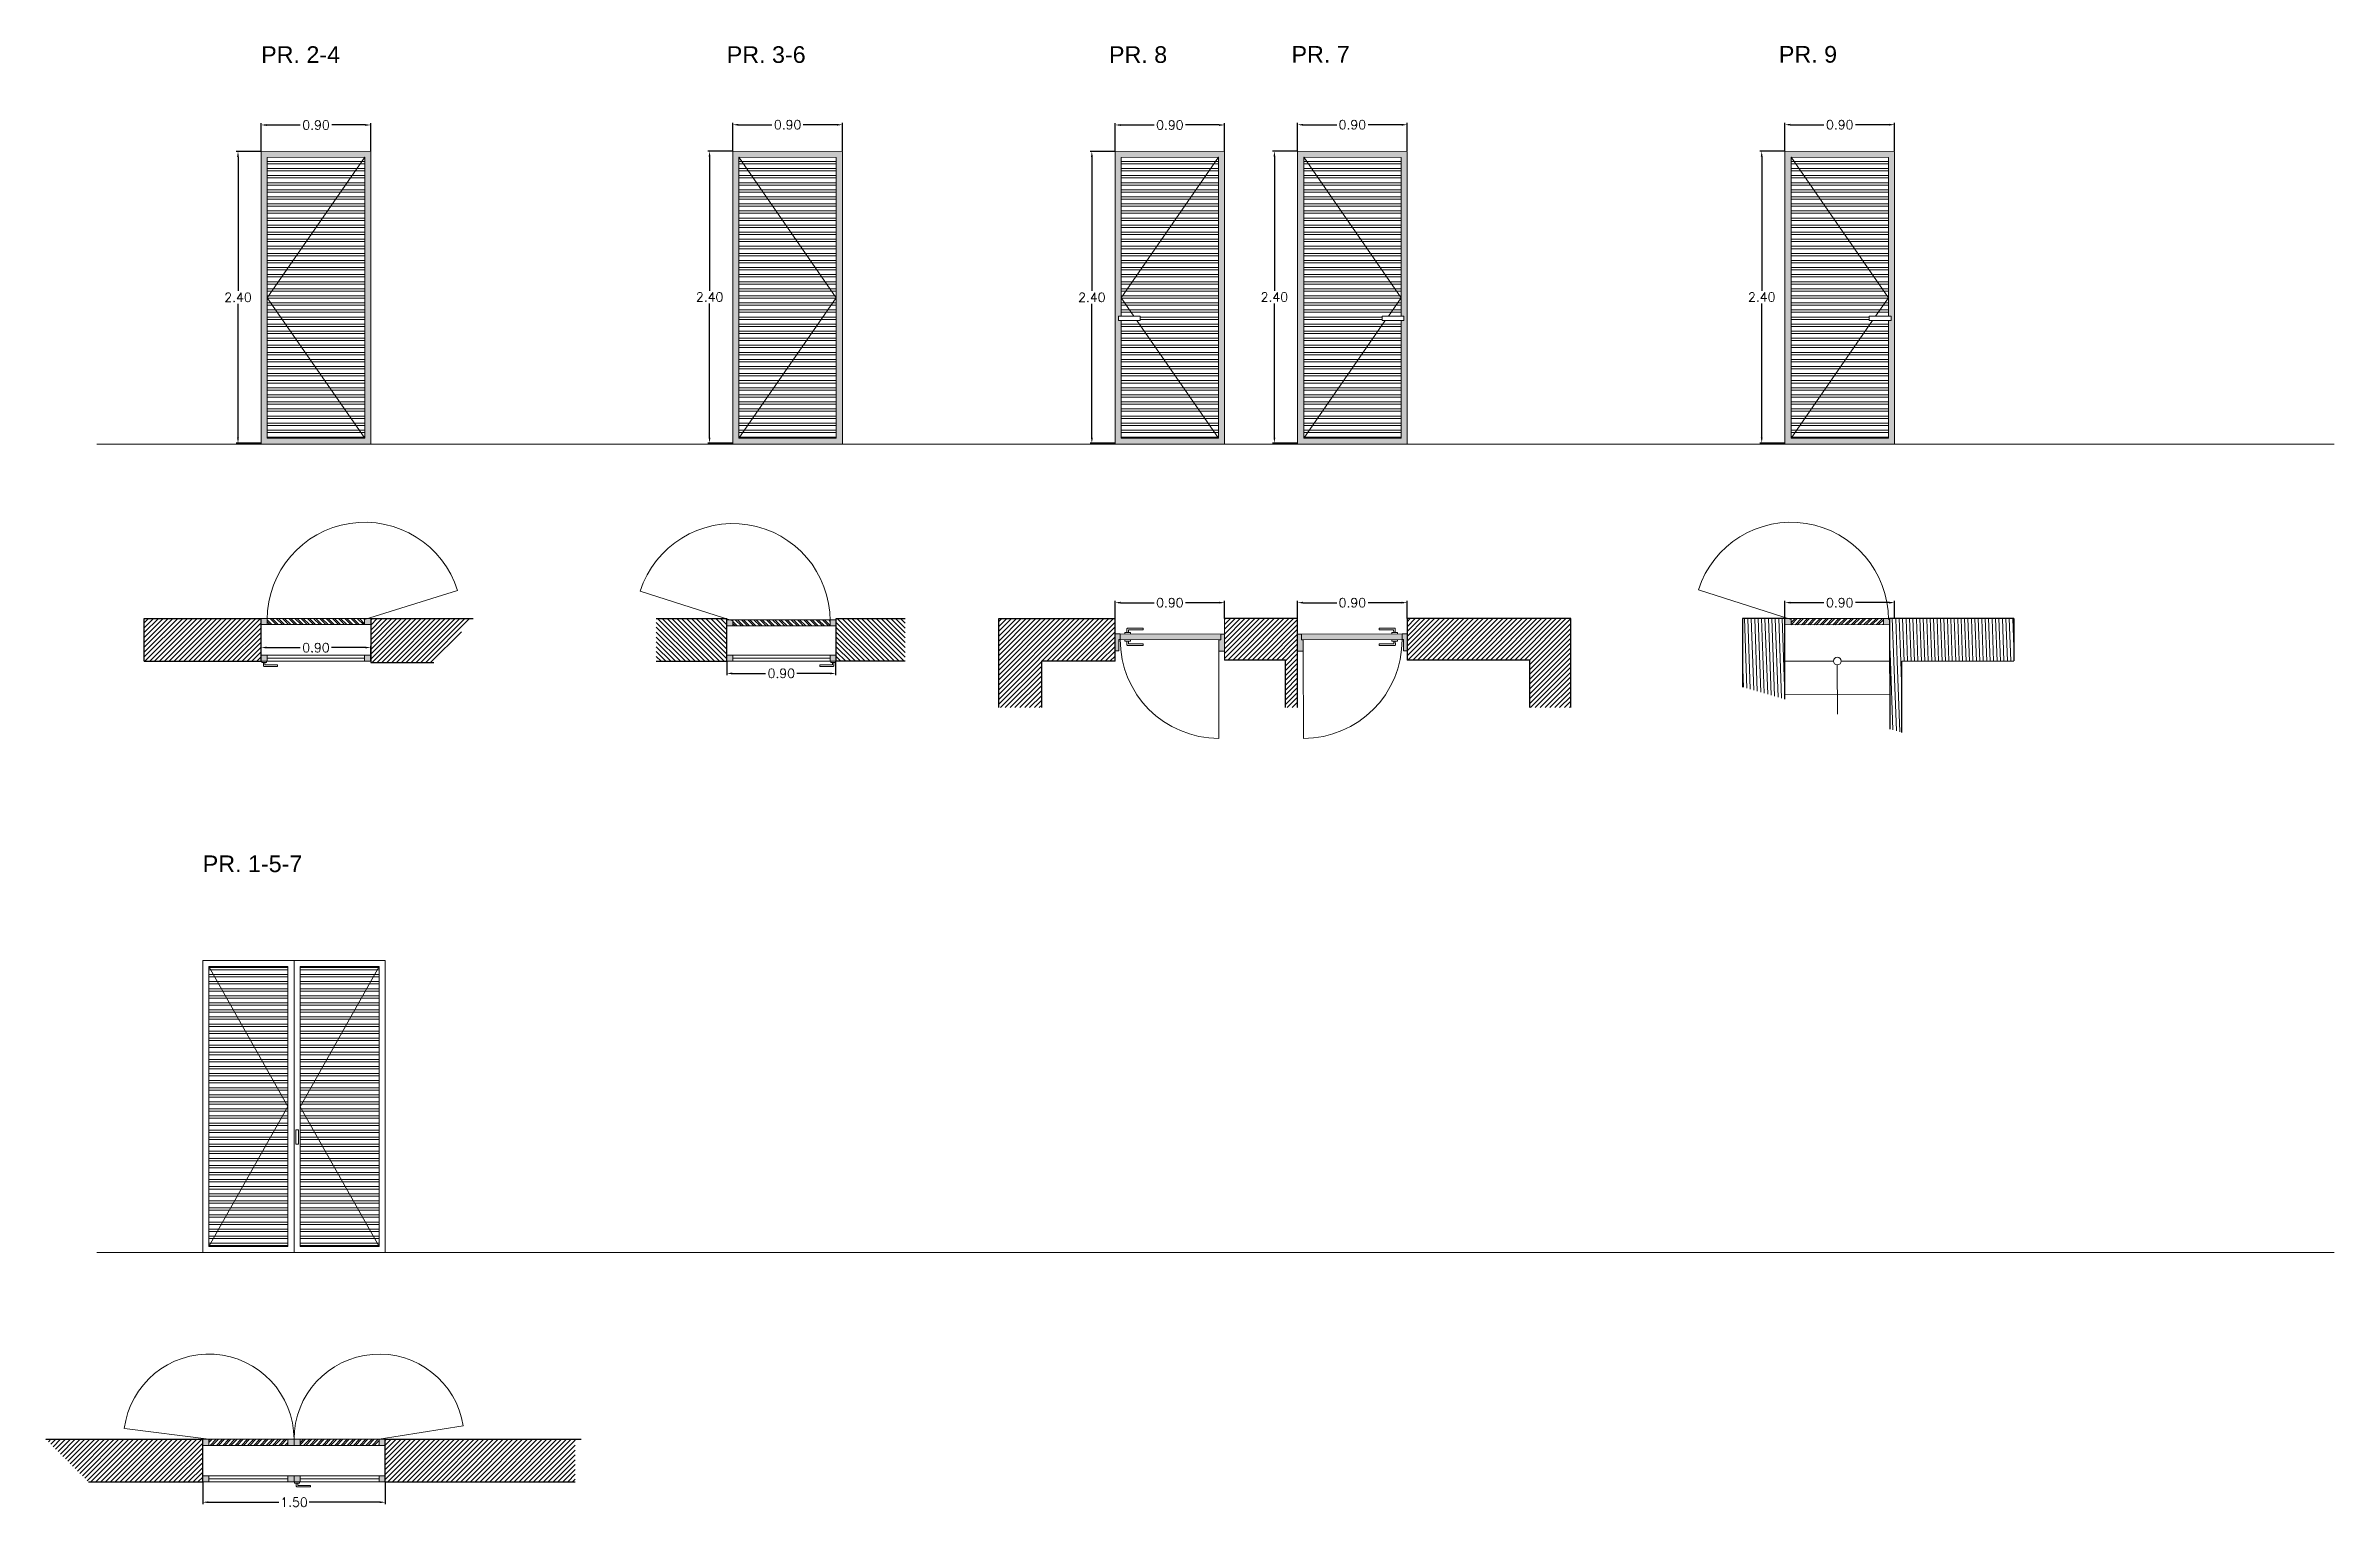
# Model space of a CAD drawing. Header units: millimetres. Extents: x 51 to 284, y 32 to 237.
# Drawn here: x 114.4 to 133.2, y 165 to 177.02 of the extents above; entities that cross this region are included whole.
import ezdxf

# ---------------------------------------------------------------- set-up
doc = ezdxf.new("R2010")
doc.units = ezdxf.units.MM
for name, color, linetype, lineweight in [('A_Hatch03', 253, 'Continuous', 13), ('A_Nsc02', 5, 'Continuous', 9), ('detalle', 6, 'Continuous', 5), ('FUSTERIA', 2, 'Continuous', 15), ('MUR', 5, 'Continuous', 25), ('PROYECTADO', 1, 'Continuous', 18), ('somb. Muro', 251, 'Continuous', 15), ('sombreado', 253, 'Continuous', 13)]:
    doc.layers.add(name, color=color, linetype=linetype, lineweight=lineweight)
doc.layers.add('SS_VEGETACION', color=7, linetype='Continuous', true_color=0x8ba14f)
doc.styles.add('ROMANS', font='romans.shx')
doc.styles.get("Standard").update_dxf_attribs({"font": 'arial.ttf'})
doc.dimstyles.new('martacota1', dxfattribs={"dimscale": 0.3, "dimtxt": 0.15, "dimasz": 0.15, "dimexe": 0.05, "dimexo": 0, "dimgap": 0.05, "dimtad": 0, "dimtih": 1, "dimtoh": 1, "dimzin": 0, "dimdsep": 46, "dimtxsty": 'ROMANS', "dimcen": 0.05, "dimclrt": 7, "dimadec": 0, "dimazin": 0, "dimtfac": 0.1, "dimtix": 1, "dimtmove": 1, "dimatfit": 3, "dimfxl": 1, "dimtolj": 1, "dimtzin": 1, "dimarcsym": 0})
pattern_1 = [(180, (4.289794, 3e-14), (-3e-18, -0.0581025), []), (180, (4.270426, 0.01937), (-3e-18, -0.0581025), [])]

msp = doc.modelspace()

# ---------------------------------------------------------------- texts
at = {"layer": 'FUSTERIA'}
for s, p in [('PR. 2-4', (116.166, 176.88)), ('PR. 3-6', (119.992, 176.88)), ('PR. 8', (123.133, 176.88)), ('PR. 7', (124.633, 176.882)), ('PR. 9', (128.638, 176.882)), ('PR. 1-5-7', (115.686, 170.23))]:
    msp.add_text(s, height=0.1369, dxfattribs=at).set_placement(p)

# ---------------------------------------------------------------- blocks, each defined once
blk = doc.blocks.new('*D236')
at = {"layer": 'Defpoints', "color": 0, "transparency": 16777216}
for p in [(117.066, 172.075), (116.166, 171.963), (117.066, 171.963)]:
    blk.add_point(p, dxfattribs=at)
at = {"layer": 'SS_VEGETACION', "color": 0, "lineweight": -2, "transparency": 16777216}
for p, q in [((116.166, 171.963), (116.166, 172.09)), ((116.211, 172.075), (116.487, 172.075)), ((117.021, 172.075), (116.745, 172.075)), ((117.066, 171.963), (117.066, 172.09))]:
    blk.add_line(p, q, dxfattribs=at)
at = {"layer": 'SS_VEGETACION', "color": 0, "transparency": 16777216}
for points in [[(116.211, 172.083), (116.211, 172.068), (116.166, 172.075)], [(117.021, 172.083), (117.021, 172.068), (117.066, 172.075)]]:
    blk.add_solid(points, dxfattribs=at)
at = {"layer": 'SS_VEGETACION', "color": 7, "transparency": 16777216, "insert": (116.616, 172.075), "char_height": 0.075, "attachment_point": 5, "style": 'ROMANS'}
blk.add_mtext('\\A1;0.90', dxfattribs=at)
blk = doc.blocks.new('*D238')
at = {"layer": 'Defpoints', "color": 0, "transparency": 16777216}
for p in [(119.992, 171.963), (120.887, 171.963), (119.992, 171.863)]:
    blk.add_point(p, dxfattribs=at)
at = {"layer": 'SS_VEGETACION', "color": 0, "lineweight": -2, "transparency": 16777216}
for p, q in [((119.992, 171.963), (119.992, 171.848)), ((120.887, 171.963), (120.887, 171.848)), ((120.037, 171.863), (120.31, 171.863)), ((120.842, 171.863), (120.569, 171.863))]:
    blk.add_line(p, q, dxfattribs=at)
at = {"layer": 'SS_VEGETACION', "color": 0, "transparency": 16777216}
for points in [[(120.037, 171.87), (120.037, 171.855), (119.992, 171.863)], [(120.842, 171.87), (120.842, 171.855), (120.887, 171.863)]]:
    blk.add_solid(points, dxfattribs=at)
at = {"layer": 'SS_VEGETACION', "color": 7, "transparency": 16777216, "insert": (120.44, 171.863), "char_height": 0.075, "attachment_point": 5, "style": 'ROMANS'}
blk.add_mtext('\\A1;0.90', dxfattribs=at)
blk = doc.blocks.new('*D244')
at = {"layer": 'Defpoints', "color": 0, "transparency": 16777216}
for p in [(123.183, 172.444), (123.183, 172.313), (124.083, 172.313)]:
    blk.add_point(p, dxfattribs=at)
at = {"layer": 'SS_VEGETACION', "color": 0, "lineweight": -2, "transparency": 16777216}
for p, q in [((123.183, 172.313), (123.183, 172.459)), ((124.083, 172.313), (124.083, 172.459)), ((123.228, 172.444), (123.504, 172.444)), ((124.038, 172.444), (123.763, 172.444))]:
    blk.add_line(p, q, dxfattribs=at)
at = {"layer": 'SS_VEGETACION', "color": 0, "transparency": 16777216}
for points in [[(123.228, 172.452), (123.228, 172.437), (123.183, 172.444)], [(124.038, 172.452), (124.038, 172.437), (124.083, 172.444)]]:
    blk.add_solid(points, dxfattribs=at)
at = {"layer": 'SS_VEGETACION', "color": 7, "transparency": 16777216, "insert": (123.633, 172.444), "char_height": 0.075, "attachment_point": 5, "style": 'ROMANS'}
blk.add_mtext('\\A1;0.90', dxfattribs=at)
blk = doc.blocks.new('*D245')
at = {"layer": 'Defpoints', "color": 0, "transparency": 16777216}
for p in [(124.683, 172.313), (125.583, 172.444), (125.583, 172.313)]:
    blk.add_point(p, dxfattribs=at)
at = {"layer": 'SS_VEGETACION', "color": 0, "lineweight": -2, "transparency": 16777216}
for p, q in [((124.683, 172.313), (124.683, 172.459)), ((125.583, 172.313), (125.583, 172.459)), ((124.728, 172.444), (125.004, 172.444)), ((125.538, 172.444), (125.263, 172.444))]:
    blk.add_line(p, q, dxfattribs=at)
at = {"layer": 'SS_VEGETACION', "color": 0, "transparency": 16777216}
for points in [[(124.728, 172.452), (124.728, 172.437), (124.683, 172.444)], [(125.538, 172.452), (125.538, 172.437), (125.583, 172.444)]]:
    blk.add_solid(points, dxfattribs=at)
at = {"layer": 'SS_VEGETACION', "color": 7, "transparency": 16777216, "insert": (125.133, 172.444), "char_height": 0.075, "attachment_point": 5, "style": 'ROMANS'}
blk.add_mtext('\\A1;0.90', dxfattribs=at)
blk = doc.blocks.new('*D278')
at = {"layer": 'Defpoints', "color": 0, "transparency": 16777216}
for p in [(116.166, 176.153), (115.976, 173.754), (116.166, 173.754)]:
    blk.add_point(p, dxfattribs=at)
at = {"layer": 'SS_VEGETACION', "color": 0, "lineweight": -2, "transparency": 16777216}
for p, q in [((116.166, 176.153), (115.961, 176.153)), ((115.976, 176.108), (115.976, 175.006)), ((115.976, 173.799), (115.976, 174.901)), ((116.166, 173.754), (115.961, 173.754))]:
    blk.add_line(p, q, dxfattribs=at)
at = {"layer": 'SS_VEGETACION', "color": 0, "transparency": 16777216}
for points in [[(115.968, 176.108), (115.983, 176.108), (115.976, 176.153)], [(115.968, 173.799), (115.983, 173.799), (115.976, 173.754)]]:
    blk.add_solid(points, dxfattribs=at)
at = {"layer": 'SS_VEGETACION', "color": 7, "transparency": 16777216, "insert": (115.976, 174.953), "char_height": 0.075, "attachment_point": 5, "style": 'ROMANS'}
blk.add_mtext('\\A1;2.40', dxfattribs=at)
blk = doc.blocks.new('*D279')
at = {"layer": 'Defpoints', "color": 0, "transparency": 16777216}
for p in [(117.067, 176.37), (116.166, 176.153), (117.067, 176.155)]:
    blk.add_point(p, dxfattribs=at)
at = {"layer": 'SS_VEGETACION', "color": 0, "lineweight": -2, "transparency": 16777216}
for p, q in [((116.166, 176.153), (116.166, 176.385)), ((116.211, 176.37), (116.487, 176.37)), ((117.022, 176.37), (116.746, 176.37)), ((117.067, 176.155), (117.067, 176.385))]:
    blk.add_line(p, q, dxfattribs=at)
at = {"layer": 'SS_VEGETACION', "color": 0, "transparency": 16777216}
for points in [[(116.211, 176.377), (116.211, 176.362), (116.166, 176.37)], [(117.022, 176.377), (117.022, 176.362), (117.067, 176.37)]]:
    blk.add_solid(points, dxfattribs=at)
at = {"layer": 'SS_VEGETACION', "color": 7, "transparency": 16777216, "insert": (116.617, 176.37), "char_height": 0.075, "attachment_point": 5, "style": 'ROMANS'}
blk.add_mtext('\\A1;0.90', dxfattribs=at)
blk = doc.blocks.new('*D280')
at = {"layer": 'Defpoints', "color": 0, "transparency": 16777216}
for p in [(120.042, 176.155), (119.851, 173.756), (120.042, 173.756)]:
    blk.add_point(p, dxfattribs=at)
at = {"layer": 'SS_VEGETACION', "color": 0, "lineweight": -2, "transparency": 16777216}
for p, q in [((120.042, 176.155), (119.836, 176.155)), ((119.851, 176.11), (119.851, 175.008)), ((119.851, 173.801), (119.851, 174.903)), ((120.042, 173.756), (119.836, 173.756))]:
    blk.add_line(p, q, dxfattribs=at)
at = {"layer": 'SS_VEGETACION', "color": 0, "transparency": 16777216}
for points in [[(119.843, 176.11), (119.858, 176.11), (119.851, 176.155)], [(119.843, 173.801), (119.858, 173.801), (119.851, 173.756)]]:
    blk.add_solid(points, dxfattribs=at)
at = {"layer": 'SS_VEGETACION', "color": 7, "transparency": 16777216, "insert": (119.851, 174.956), "char_height": 0.075, "attachment_point": 5, "style": 'ROMANS'}
blk.add_mtext('\\A1;2.40', dxfattribs=at)
blk = doc.blocks.new('*D281')
at = {"layer": 'Defpoints', "color": 0, "transparency": 16777216}
for p in [(120.942, 176.372), (120.042, 176.155), (120.942, 176.158)]:
    blk.add_point(p, dxfattribs=at)
at = {"layer": 'SS_VEGETACION', "color": 0, "lineweight": -2, "transparency": 16777216}
for p, q in [((120.042, 176.155), (120.042, 176.387)), ((120.087, 176.372), (120.363, 176.372)), ((120.897, 176.372), (120.621, 176.372)), ((120.942, 176.158), (120.942, 176.387))]:
    blk.add_line(p, q, dxfattribs=at)
at = {"layer": 'SS_VEGETACION', "color": 0, "transparency": 16777216}
for points in [[(120.087, 176.379), (120.087, 176.364), (120.042, 176.372)], [(120.897, 176.379), (120.897, 176.364), (120.942, 176.372)]]:
    blk.add_solid(points, dxfattribs=at)
at = {"layer": 'SS_VEGETACION', "color": 7, "transparency": 16777216, "insert": (120.492, 176.372), "char_height": 0.075, "attachment_point": 5, "style": 'ROMANS'}
blk.add_mtext('\\A1;0.90', dxfattribs=at)
blk = doc.blocks.new('*D282')
at = {"layer": 'Defpoints', "color": 0, "transparency": 16777216}
for p in [(123.183, 176.153), (122.992, 173.754), (123.183, 173.754)]:
    blk.add_point(p, dxfattribs=at)
at = {"layer": 'SS_VEGETACION', "color": 0, "lineweight": -2, "transparency": 16777216}
for p, q in [((123.183, 176.153), (122.977, 176.153)), ((122.992, 176.108), (122.992, 175.006)), ((122.992, 173.799), (122.992, 174.901)), ((123.183, 173.754), (122.977, 173.754))]:
    blk.add_line(p, q, dxfattribs=at)
at = {"layer": 'SS_VEGETACION', "color": 0, "transparency": 16777216}
for points in [[(122.985, 176.108), (123, 176.108), (122.992, 176.153)], [(122.985, 173.799), (123, 173.799), (122.992, 173.754)]]:
    blk.add_solid(points, dxfattribs=at)
at = {"layer": 'SS_VEGETACION', "color": 7, "transparency": 16777216, "insert": (122.992, 174.953), "char_height": 0.075, "attachment_point": 5, "style": 'ROMANS'}
blk.add_mtext('\\A1;2.40', dxfattribs=at)
blk = doc.blocks.new('*D283')
at = {"layer": 'Defpoints', "color": 0, "transparency": 16777216}
for p in [(124.083, 176.37), (123.183, 176.153), (124.083, 176.155)]:
    blk.add_point(p, dxfattribs=at)
at = {"layer": 'SS_VEGETACION', "color": 0, "lineweight": -2, "transparency": 16777216}
for p, q in [((123.183, 176.153), (123.183, 176.385)), ((123.228, 176.37), (123.504, 176.37)), ((124.038, 176.37), (123.763, 176.37)), ((124.083, 176.155), (124.083, 176.385))]:
    blk.add_line(p, q, dxfattribs=at)
at = {"layer": 'SS_VEGETACION', "color": 0, "transparency": 16777216}
for points in [[(123.228, 176.377), (123.228, 176.362), (123.183, 176.37)], [(124.038, 176.377), (124.038, 176.362), (124.083, 176.37)]]:
    blk.add_solid(points, dxfattribs=at)
at = {"layer": 'SS_VEGETACION', "color": 7, "transparency": 16777216, "insert": (123.633, 176.37), "char_height": 0.075, "attachment_point": 5, "style": 'ROMANS'}
blk.add_mtext('\\A1;0.90', dxfattribs=at)
blk = doc.blocks.new('*D284')
at = {"layer": 'Defpoints', "color": 0, "transparency": 16777216}
for p in [(124.683, 176.155), (124.492, 173.756), (124.683, 173.756)]:
    blk.add_point(p, dxfattribs=at)
at = {"layer": 'SS_VEGETACION', "color": 0, "lineweight": -2, "transparency": 16777216}
for p, q in [((124.683, 176.155), (124.477, 176.155)), ((124.492, 176.11), (124.492, 175.008)), ((124.492, 173.801), (124.492, 174.903)), ((124.683, 173.756), (124.477, 173.756))]:
    blk.add_line(p, q, dxfattribs=at)
at = {"layer": 'SS_VEGETACION', "color": 0, "transparency": 16777216}
for points in [[(124.485, 176.11), (124.5, 176.11), (124.492, 176.155)], [(124.485, 173.801), (124.5, 173.801), (124.492, 173.756)]]:
    blk.add_solid(points, dxfattribs=at)
at = {"layer": 'SS_VEGETACION', "color": 7, "transparency": 16777216, "insert": (124.492, 174.956), "char_height": 0.075, "attachment_point": 5, "style": 'ROMANS'}
blk.add_mtext('\\A1;2.40', dxfattribs=at)
blk = doc.blocks.new('*D285')
at = {"layer": 'Defpoints', "color": 0, "transparency": 16777216}
for p in [(125.584, 176.372), (124.683, 176.155), (125.584, 176.158)]:
    blk.add_point(p, dxfattribs=at)
at = {"layer": 'SS_VEGETACION', "color": 0, "lineweight": -2, "transparency": 16777216}
for p, q in [((124.683, 176.155), (124.683, 176.387)), ((124.728, 176.372), (125.004, 176.372)), ((125.539, 176.372), (125.263, 176.372)), ((125.584, 176.158), (125.584, 176.387))]:
    blk.add_line(p, q, dxfattribs=at)
at = {"layer": 'SS_VEGETACION', "color": 0, "transparency": 16777216}
for points in [[(124.728, 176.379), (124.728, 176.364), (124.683, 176.372)], [(125.539, 176.379), (125.539, 176.364), (125.584, 176.372)]]:
    blk.add_solid(points, dxfattribs=at)
at = {"layer": 'SS_VEGETACION', "color": 7, "transparency": 16777216, "insert": (125.133, 176.372), "char_height": 0.075, "attachment_point": 5, "style": 'ROMANS'}
blk.add_mtext('\\A1;0.90', dxfattribs=at)
blk = doc.blocks.new('*D286')
at = {"layer": 'Defpoints', "color": 0, "transparency": 16777216}
for p in [(128.688, 176.155), (128.497, 173.756), (128.688, 173.756)]:
    blk.add_point(p, dxfattribs=at)
at = {"layer": 'SS_VEGETACION', "color": 0, "lineweight": -2, "transparency": 16777216}
for p, q in [((128.688, 176.155), (128.482, 176.155)), ((128.497, 176.11), (128.497, 175.008)), ((128.497, 173.801), (128.497, 174.903)), ((128.688, 173.756), (128.482, 173.756))]:
    blk.add_line(p, q, dxfattribs=at)
at = {"layer": 'SS_VEGETACION', "color": 0, "transparency": 16777216}
for points in [[(128.489, 176.11), (128.504, 176.11), (128.497, 176.155)], [(128.489, 173.801), (128.504, 173.801), (128.497, 173.756)]]:
    blk.add_solid(points, dxfattribs=at)
at = {"layer": 'SS_VEGETACION', "color": 7, "transparency": 16777216, "insert": (128.497, 174.956), "char_height": 0.075, "attachment_point": 5, "style": 'ROMANS'}
blk.add_mtext('\\A1;2.40', dxfattribs=at)
blk = doc.blocks.new('*D287')
at = {"layer": 'Defpoints', "color": 0, "transparency": 16777216}
for p in [(129.588, 176.372), (128.688, 176.155), (129.588, 176.158)]:
    blk.add_point(p, dxfattribs=at)
at = {"layer": 'SS_VEGETACION', "color": 0, "lineweight": -2, "transparency": 16777216}
for p, q in [((128.688, 176.155), (128.688, 176.387)), ((128.733, 176.372), (129.008, 176.372)), ((129.543, 176.372), (129.267, 176.372)), ((129.588, 176.158), (129.588, 176.387))]:
    blk.add_line(p, q, dxfattribs=at)
at = {"layer": 'SS_VEGETACION', "color": 0, "transparency": 16777216}
for points in [[(128.733, 176.38), (128.733, 176.365), (128.688, 176.372)], [(129.543, 176.38), (129.543, 176.365), (129.588, 176.372)]]:
    blk.add_solid(points, dxfattribs=at)
at = {"layer": 'SS_VEGETACION', "color": 7, "transparency": 16777216, "insert": (129.138, 176.372), "char_height": 0.075, "attachment_point": 5, "style": 'ROMANS'}
blk.add_mtext('\\A1;0.90', dxfattribs=at)
blk = doc.blocks.new('*D288')
at = {"layer": 'Defpoints', "color": 0, "transparency": 16777216}
for p in [(129.588, 172.445), (128.688, 172.313), (129.588, 172.313)]:
    blk.add_point(p, dxfattribs=at)
at = {"layer": 'SS_VEGETACION', "color": 0, "lineweight": -2, "transparency": 16777216}
for p, q in [((128.688, 172.313), (128.688, 172.46)), ((128.733, 172.445), (129.008, 172.445)), ((129.543, 172.445), (129.267, 172.445)), ((129.588, 172.313), (129.588, 172.46))]:
    blk.add_line(p, q, dxfattribs=at)
at = {"layer": 'SS_VEGETACION', "color": 0, "transparency": 16777216}
for points in [[(128.733, 172.452), (128.733, 172.437), (128.688, 172.445)], [(129.543, 172.452), (129.543, 172.437), (129.588, 172.445)]]:
    blk.add_solid(points, dxfattribs=at)
at = {"layer": 'SS_VEGETACION', "color": 7, "transparency": 16777216, "insert": (129.138, 172.445), "char_height": 0.075, "attachment_point": 5, "style": 'ROMANS'}
blk.add_mtext('\\A1;0.90', dxfattribs=at)
blk = doc.blocks.new('*D290')
at = {"layer": 'Defpoints', "color": 0, "transparency": 16777216}
for p in [(115.686, 165.219), (117.186, 165.219), (117.186, 165.052)]:
    blk.add_point(p, dxfattribs=at)
at = {"layer": 'SS_VEGETACION', "color": 0, "lineweight": -2, "transparency": 16777216}
for p, q in [((115.686, 165.219), (115.686, 165.037)), ((117.186, 165.219), (117.186, 165.037)), ((115.731, 165.052), (116.312, 165.052)), ((117.141, 165.052), (116.56, 165.052))]:
    blk.add_line(p, q, dxfattribs=at)
at = {"layer": 'SS_VEGETACION', "color": 0, "transparency": 16777216}
for points in [[(115.731, 165.059), (115.731, 165.044), (115.686, 165.052)], [(117.141, 165.059), (117.141, 165.044), (117.186, 165.052)]]:
    blk.add_solid(points, dxfattribs=at)
at = {"layer": 'SS_VEGETACION', "color": 7, "transparency": 16777216, "insert": (116.436, 165.052), "char_height": 0.075, "attachment_point": 5, "style": 'ROMANS'}
blk.add_mtext('\\A1;1.50', dxfattribs=at)

# ---------------------------------------------------------------- dimensions: what is measured, and where the dimension line sits
at = {"layer": 'SS_VEGETACION', "transparency": 33554620}
for base, p1, p2, picture, middle in [((117.067, 176.37), (116.166, 176.153), (117.067, 176.155), '*D279', (116.617, 176.37)), ((120.942, 176.372), (120.042, 176.155), (120.942, 176.158), '*D281', (120.492, 176.372)), ((124.083, 176.37), (123.183, 176.153), (124.083, 176.155), '*D283', (123.633, 176.37)), ((125.584, 176.372), (124.683, 176.155), (125.584, 176.158), '*D285', (125.133, 176.372)), ((129.588, 176.372), (128.688, 176.155), (129.588, 176.158), '*D287', (129.138, 176.372)), ((117.066, 172.075), (116.166, 171.963), (117.066, 171.963), '*D236', (116.616, 172.075)), ((117.186, 165.052), (115.686, 165.219), (117.186, 165.219), '*D290', (116.436, 165.052))]:
    dim = msp.add_linear_dim(base=base, p1=p1, p2=p2, dimstyle='martacota1', override={"dimtxt": 0.25}, dxfattribs=at)
    dim.commit()
    dim.dimension.update_dxf_attribs({"geometry": picture, "text_midpoint": middle})
for base, p1, p2, angle, picture, middle in [((115.976, 173.754), (116.166, 176.153), (116.166, 173.754), 90, '*D278', (115.976, 174.953)), ((119.851, 173.756), (120.042, 176.155), (120.042, 173.756), 90, '*D280', (119.851, 174.956)), ((122.992, 173.754), (123.183, 176.153), (123.183, 173.754), 90, '*D282', (122.992, 174.953)), ((124.492, 173.756), (124.683, 176.155), (124.683, 173.756), 90, '*D284', (124.492, 174.956)), ((128.497, 173.756), (128.688, 176.155), (128.688, 173.756), 90, '*D286', (128.497, 174.956)), ((123.183, 172.444), (124.083, 172.313), (123.183, 172.313), 180, '*D244', (123.633, 172.444)), ((125.583, 172.444), (124.683, 172.313), (125.583, 172.313), 0, '*D245', (125.133, 172.444)), ((129.588, 172.445), (128.688, 172.313), (129.588, 172.313), 0, '*D288', (129.138, 172.445)), ((119.9918, 171.8626), (120.8872, 171.9628), (119.9918, 171.9628), 180, '*D238', (120.4395, 171.8626))]:
    dim = msp.add_linear_dim(base=base, p1=p1, p2=p2, angle=angle, dimstyle='martacota1', override={"dimtxt": 0.25}, dxfattribs=at)
    dim.commit()
    dim.dimension.update_dxf_attribs({"geometry": picture, "text_midpoint": middle})

# ---------------------------------------------------------------- hatches: boundary and pattern name
at = {"layer": 'A_Hatch03', "true_color": 0xe3e1dd}
h = msp.add_hatch(dxfattribs=at)
h.set_pattern_fill('ANGLE', color=254)
h.set_pattern_definition([(0, (-1.2886, -1e-13), (0, 6.985), [5.08, -1.905]), (90, (-1.2886, -1e-13), (-6.985, 4e-16), [5.08, -1.905])])
h.paths.add_polyline_path([(116.436, 169.503), (115.686, 169.503), (115.686, 167.103), (116.436, 167.103)])
h.paths.add_polyline_path([(116.386, 169.453), (116.386, 167.153), (115.736, 167.153), (115.736, 169.453)], flags=16)
h.paths.add_polyline_path([(117.186, 169.503), (116.436, 169.503), (116.436, 167.103), (117.186, 167.103), (117.136, 167.189), (117.136, 167.153), (116.486, 167.153), (116.486, 168.102), (116.446, 168.102), (116.446, 168.123), (116.486, 168.123), (116.486, 169.453), (117.136, 169.453), (117.136, 167.189), (117.186, 167.103)])
h.paths.add_polyline_path([(116.564, 168.123), (116.446, 168.123), (116.446, 168.102), (116.564, 168.102)], flags=17)
at = {"layer": 'detalle', "true_color": 0xe3e1dd}
h = msp.add_hatch(color=254, dxfattribs=at)
h.dxf.hatch_style = 1
h.paths.add_polyline_path([(117.067, 176.155), (116.166, 176.153), (116.166, 173.747), (117.067, 173.747)])
h.paths.add_polyline_path([(117.017, 176.105), (117.017, 174.653), (117.017, 173.797), (116.216, 173.797), (116.216, 176.103)], flags=16)
h = msp.add_hatch(color=254, dxfattribs=at)
h.dxf.hatch_style = 1
h.paths.add_polyline_path([(120.942, 176.153), (120.042, 176.155), (120.042, 173.747), (120.942, 173.747)])
h.paths.add_polyline_path([(120.892, 173.797), (120.092, 173.797), (120.092, 174.653), (120.092, 176.105), (120.892, 176.103)], flags=16)
h.paths.add_polyline_path([(124.083, 176.155), (123.183, 176.153), (123.183, 173.747), (124.083, 173.747)])
h.paths.add_polyline_path([(124.033, 174.653), (124.033, 173.797), (123.233, 173.797), (123.233, 174.763), (123.21, 174.763), (123.21, 174.799), (123.233, 174.799), (123.233, 176.103), (124.033, 176.105)], flags=16)
h.paths.add_polyline_path([(125.584, 176.153), (124.683, 176.155), (124.683, 173.747), (125.584, 173.747)])
h.paths.add_polyline_path([(124.733, 176.105), (125.534, 176.103), (125.534, 174.799), (125.557, 174.799), (125.557, 174.763), (125.534, 174.763), (125.534, 173.797), (124.733, 173.797), (124.733, 174.653)], flags=16)
h.paths.add_polyline_path([(129.588, 176.153), (128.688, 176.155), (128.688, 173.747), (129.588, 173.747)])
h.paths.add_polyline_path([(128.738, 176.105), (129.538, 176.103), (129.538, 174.799), (129.561, 174.799), (129.561, 174.763), (129.538, 174.763), (129.538, 173.797), (128.738, 173.797), (128.738, 174.653)], flags=16)
h.paths.add_polyline_path([(125.557, 174.799), (125.377, 174.799), (125.377, 174.763), (125.557, 174.763)], flags=0)
h.paths.add_polyline_path([(123.39, 174.799), (123.21, 174.799), (123.21, 174.763), (123.233, 174.763), (123.39, 174.763)], flags=0)
h.paths.add_polyline_path([(129.561, 174.799), (129.538, 174.799), (129.381, 174.799), (129.381, 174.763), (129.561, 174.763)], flags=0)
at = {"layer": 'somb. Muro', "true_color": 0xe3e1dd}
h = msp.add_hatch(dxfattribs=at)
h.set_pattern_fill('ANSI32', color=254, scale=0.0061, angle=135)
h.set_pattern_definition([(180, (-3.32685, 0), (-3e-18, -0.0581025), []), (180, (-3.34622, 0.01937), (-3e-18, -0.0581025), [])])
h.paths.add_polyline_path([(116.216, 173.797), (117.017, 173.797), (117.017, 174.653), (117.017, 176.105), (116.216, 176.103)])
h = msp.add_hatch(dxfattribs=at)
h.set_pattern_fill('ANSI32', color=254, scale=0.0061, angle=135)
h.set_pattern_definition([(180, (-0.35171, 0), (-3e-18, -0.0581025), []), (180, (-0.37108, 0.01937), (-3e-18, -0.0581025), [])])
h.paths.add_polyline_path([(120.892, 176.103), (120.092, 176.105), (120.092, 174.653), (120.092, 173.797), (120.892, 173.797)])
h = msp.add_hatch(dxfattribs=at)
h.set_pattern_fill('ANSI32', color=254, scale=0.0061, angle=135)
h.set_pattern_definition(pattern_1)
h.paths.add_polyline_path([(123.233, 174.763), (123.39, 174.763), (123.39, 174.799), (123.233, 174.799), (123.233, 176.103), (124.033, 176.105), (124.033, 174.653), (124.033, 173.797), (123.233, 173.797)])
h = msp.add_hatch(dxfattribs=at)
h.set_pattern_fill('ANSI32', color=254, scale=0.0061, angle=135)
h.set_pattern_definition(pattern_1)
h.paths.add_polyline_path([(125.534, 174.763), (125.377, 174.763), (125.377, 174.799), (125.534, 174.799), (125.534, 176.103), (124.733, 176.105), (124.733, 174.653), (124.733, 173.797), (125.534, 173.797)])
h = msp.add_hatch(dxfattribs=at)
h.set_pattern_fill('ANSI32', color=254, scale=0.0061, angle=135)
h.set_pattern_definition([(180, (8.294186, 3e-14), (-3e-18, -0.0581025), []), (180, (8.27482, 0.01937), (-3e-18, -0.0581025), [])])
h.paths.add_polyline_path([(129.538, 174.763), (129.381, 174.763), (129.381, 174.799), (129.538, 174.799), (129.538, 176.103), (128.738, 176.105), (128.738, 174.653), (128.738, 173.797), (129.538, 173.797)])
at = {"layer": 'somb. Muro'}
h = msp.add_hatch(dxfattribs=at)
h.set_pattern_fill('ANSI31', color=256, scale=0.0089)
h.set_pattern_definition([(45, (-32.144647, 139.57855), (-0.01998107, 0.01998107), [])])
h.paths.add_polyline_path([(116.166, 172.314), (115.206, 172.313), (115.206, 171.963), (115.466, 171.963), (116.166, 171.963)])
h.paths.add_polyline_path([(117.586, 171.953), (117.907, 172.313), (117.066, 172.314), (117.066, 171.953)])
h = msp.add_hatch(dxfattribs=at)
h.set_pattern_fill('ANSI31', color=256, scale=0.0089, angle=90)
h.set_pattern_definition([(135, (143.342314, 32.58205), (-0.01998107, -0.01998107), [])])
h.paths.add_polyline_path([(119.413, 172.271), (119.413, 171.963), (119.992, 171.963), (119.992, 172.313), (119.458, 172.313), (119.458, 172.271)])
h.paths.add_polyline_path([(121.457, 171.963), (121.457, 172.313), (120.892, 172.313), (120.892, 171.963)])
h.paths.add_polyline_path([(119.413, 172.313), (119.413, 172.271), (119.458, 172.271), (119.458, 172.313)])
h = msp.add_hatch(dxfattribs=at)
h.set_pattern_fill('ANSI31', color=256, scale=0.0089)
h.set_pattern_definition([(45, (-13.292486, 152.378705), (-0.01998107, 0.01998107), [])])
h.paths.add_polyline_path([(124.583, 171.582), (124.683, 171.582), (124.683, 172.313), (124.083, 172.313), (124.083, 171.973), (124.583, 171.973)])
h.paths.add_polyline_path([(126.588, 171.582), (126.928, 171.582), (126.928, 172.313), (125.583, 172.313), (125.583, 171.973), (126.588, 171.973)])
h.paths.add_polyline_path([(122.228, 171.582), (122.578, 171.582), (122.578, 171.963), (123.183, 171.963), (123.183, 172.313), (122.228, 172.313)])
h = msp.add_hatch(dxfattribs=at)
h.set_pattern_fill('ANSI31', color=256, scale=0.0089, angle=47.0587)
h.set_pattern_definition([(92.058708, (5.197885, -1.889152), (-0.028239261, -0.0010151083), [])])
h.paths.add_polyline_path([(129.548, 172.314), (129.548, 171.964), (130.568, 171.965), (130.568, 172.315)])
h.paths.add_polyline_path([(128.338, 171.751), (128.688, 171.651), (128.688, 172.313), (128.338, 172.313)])
h.paths.add_polyline_path([(129.549, 171.406), (129.649, 171.378), (129.648, 171.964), (129.548, 171.964)])
at = {"layer": 'somb. Muro', "true_color": 0xe3e1dd}
h = msp.add_hatch(dxfattribs=at)
h.set_pattern_fill('ANSI32', color=254, scale=0.0061, angle=135)
h.paths.add_polyline_path([(116.386, 169.453), (115.736, 169.453), (115.736, 167.153), (116.386, 167.153)])
h.paths.add_polyline_path([(117.136, 169.453), (116.486, 169.453), (116.486, 168.102), (116.486, 167.153), (117.136, 167.153)])
at = {"layer": 'somb. Muro'}
h = msp.add_hatch(dxfattribs=at)
h.set_pattern_fill('ANSI31', color=256, scale=0.0089)
h.set_pattern_definition([(45, (-20.634713, 136.835195), (-0.01998107, 0.01998107), [])])
h.paths.add_polyline_path([(118.746, 165.22), (118.746, 165.569), (117.186, 165.569), (117.186, 165.22)])
h.paths.add_polyline_path([(114.396, 165.569), (114.746, 165.219), (115.686, 165.219), (115.686, 165.569)])
at = {"layer": 'sombreado', "transparency": 33554564}
h = msp.add_hatch(color=256, dxfattribs=at)
h.dxf.hatch_style = 1
h.paths.add_polyline_path([(116.216, 172.314), (116.166, 172.314), (116.166, 172.264), (116.216, 172.264)])
h.paths.add_polyline_path([(116.216, 172.013), (116.166, 172.013), (116.166, 171.963), (116.216, 171.963)])
h.paths.add_polyline_path([(117.066, 172.013), (117.016, 172.013), (117.016, 171.963), (117.066, 171.963)])
h.paths.add_polyline_path([(117.066, 172.314), (117.016, 172.314), (117.016, 172.264), (117.066, 172.264)])
at = {"layer": 'sombreado'}
h = msp.add_hatch(dxfattribs=at)
h.set_pattern_fill('ANSI32', color=256, scale=0.0038, angle=-90)
h.set_pattern_definition([(315, (89.691767, 307.344624), (0.02559373, 0.02559373), []), (315, (89.691767, 307.32756), (0.02559373, 0.02559373), [])])
h.paths.add_polyline_path([(116.216, 172.314), (116.216, 172.264), (117.016, 172.264), (117.016, 172.314)])
at = {"layer": 'sombreado', "transparency": 33554564}
h = msp.add_hatch(color=256, dxfattribs=at)
h.dxf.hatch_style = 1
h.paths.add_polyline_path([(120.842, 172.013), (120.842, 171.963), (120.892, 171.963), (120.892, 172.013)])
h.paths.add_polyline_path([(119.992, 172.013), (119.992, 171.963), (120.042, 171.963), (120.042, 172.013)])
h.paths.add_polyline_path([(119.992, 172.303), (119.992, 172.253), (120.042, 172.253), (120.042, 172.303)])
h.paths.add_polyline_path([(120.842, 172.303), (120.842, 172.253), (120.892, 172.253), (120.892, 172.303)])
at = {"layer": 'sombreado'}
h = msp.add_hatch(dxfattribs=at)
h.set_pattern_fill('ANSI32', color=256, scale=0.0038, angle=90)
h.set_pattern_definition([(135, (147.36619, 36.94205), (-0.02559373, -0.02559373), []), (135, (147.36619, 36.95911), (-0.02559373, -0.02559373), [])])
h.paths.add_polyline_path([(120.042, 172.303), (120.042, 172.253), (120.842, 172.253), (120.842, 172.303)])
at = {"layer": 'sombreado', "transparency": 33554564}
h = msp.add_hatch(color=256, dxfattribs=at)
h.dxf.hatch_style = 1
h.paths.add_polyline_path([(128.738, 172.313), (128.688, 172.313), (128.688, 172.263), (128.738, 172.263)])
h.paths.add_polyline_path([(129.548, 172.314), (129.498, 172.314), (129.498, 172.264), (129.548, 172.264)])
at = {"layer": 'sombreado'}
h = msp.add_hatch(dxfattribs=at)
h.set_pattern_fill('ANSI32', color=256, scale=0.0038, angle=179.8399)
h.set_pattern_definition([(224.83991, (-70.40029, 53.865125), (0.025522119, -0.025665141), []), (224.83991, (-70.417353, 53.865172), (0.025522119, -0.025665141), [])])
h.paths.add_polyline_path([(129.498, 172.264), (129.498, 172.314), (128.738, 172.313), (128.738, 172.263)])
at = {"layer": 'sombreado', "transparency": 33554564}
h = msp.add_hatch(color=256, dxfattribs=at)
h.dxf.hatch_style = 1
h.paths.add_polyline_path([(124.083, 172.047), (124.037, 172.047), (124.037, 172.14), (124.052, 172.14), (124.052, 172.186), (124.083, 172.186)])
h.paths.add_polyline_path([(124.052, 172.14), (123.225, 172.141), (123.225, 172.187), (124.052, 172.186)])
h.paths.add_polyline_path([(123.215, 172.048), (123.183, 172.049), (123.183, 172.186), (123.183, 172.187), (123.225, 172.187), (123.225, 172.141), (123.222, 172.141), (123.215, 172.141)])
h = msp.add_hatch(color=256, dxfattribs=at)
h.dxf.hatch_style = 1
h.paths.add_polyline_path([(124.683, 172.047), (124.73, 172.047), (124.73, 172.14), (124.715, 172.14), (124.715, 172.186), (124.683, 172.186)])
h.paths.add_polyline_path([(124.715, 172.14), (125.541, 172.141), (125.541, 172.187), (124.715, 172.186)])
h.paths.add_polyline_path([(125.552, 172.048), (125.583, 172.049), (125.583, 172.186), (125.583, 172.187), (125.541, 172.187), (125.541, 172.141), (125.545, 172.141), (125.552, 172.141)])
h = msp.add_hatch(color=256, dxfattribs=at)
h.dxf.hatch_style = 1
h.paths.add_polyline_path([(115.736, 165.569), (115.686, 165.569), (115.686, 165.519), (115.736, 165.519)])
h.paths.add_polyline_path([(116.436, 165.569), (116.386, 165.569), (116.386, 165.519), (116.436, 165.519)])
h.paths.add_polyline_path([(116.486, 165.569), (116.436, 165.569), (116.436, 165.519), (116.486, 165.519)])
h.paths.add_polyline_path([(117.186, 165.569), (117.136, 165.569), (117.136, 165.519), (117.186, 165.519)])
h.paths.add_polyline_path([(117.186, 165.269), (117.136, 165.269), (117.136, 165.219), (117.186, 165.219)])
h.paths.add_polyline_path([(116.486, 165.269), (116.436, 165.269), (116.436, 165.219), (116.486, 165.219)])
h.paths.add_polyline_path([(116.436, 165.269), (116.386, 165.269), (116.386, 165.219), (116.436, 165.219)])
h.paths.add_polyline_path([(115.736, 165.269), (115.686, 165.269), (115.686, 165.219), (115.736, 165.219)])
at = {"layer": 'sombreado'}
h = msp.add_hatch(dxfattribs=at)
h.set_pattern_fill('ANSI32', color=256, scale=0.0038)
h.set_pattern_definition([(45, (-20.634713, 136.835195), (-0.02559373, 0.02559373), []), (45, (-20.61765, 136.835195), (-0.02559373, 0.02559373), [])])
h.paths.add_polyline_path([(116.386, 165.569), (115.736, 165.569), (115.736, 165.519), (116.386, 165.519)])
h.paths.add_polyline_path([(117.136, 165.569), (116.486, 165.569), (116.486, 165.519), (117.136, 165.519)])

# ---------------------------------------------------------------- linework, layer by layer
at = {"layer": 'A_Nsc02'}
for p, q in [((124.083, 171.973), (124.083, 172.313)), ((117.586, 171.953), (117.286, 171.953))]:
    msp.add_line(p, q, dxfattribs=at)
at = {"layer": 'detalle'}
for p, q in [((117.017, 176.105), (116.216, 174.95)), ((120.092, 176.105), (120.892, 174.95)), ((124.033, 176.105), (123.233, 174.95)), ((124.733, 176.105), (125.534, 174.95)), ((128.738, 176.105), (129.538, 174.95)), ((116.216, 174.95), (117.017, 173.797)), ((120.892, 174.95), (120.092, 173.797)), ((123.233, 174.95), (123.338, 174.799)), ((125.534, 174.95), (125.429, 174.799)), ((129.538, 174.95), (129.433, 174.799)), ((123.363, 174.763), (124.033, 173.797)), ((125.403, 174.763), (124.733, 173.797)), ((129.408, 174.763), (128.738, 173.797)), ((117.016, 172.305), (117.78, 172.543)), ((120.042, 172.294), (119.28, 172.538)), ((128.738, 172.305), (127.976, 172.549)), ((117.016, 171.988), (116.216, 171.988)), ((120.042, 171.988), (120.842, 171.988)), ((124.037, 172.047), (124.035, 171.328)), ((124.73, 172.047), (124.731, 171.328)), ((129.118, 171.932), (129.119, 171.529)), ((115.736, 169.453), (116.386, 168.303)), ((116.486, 168.302), (117.136, 169.453)), ((116.386, 168.303), (115.736, 167.153)), ((116.486, 168.302), (117.136, 167.153)), ((117.136, 165.569), (117.827, 165.68)), ((115.736, 165.569), (115.042, 165.657)), ((115.736, 165.244), (116.386, 165.244)), ((116.486, 165.244), (117.136, 165.244))]:
    msp.add_line(p, q, dxfattribs=at)
at = {"layer": 'detalle', "lineweight": 5}
for points in [[(123.31, 172.187), (123.31, 172.198), (123.264, 172.198), (123.264, 172.187)], [(123.31, 172.141), (123.31, 172.129), (123.264, 172.129), (123.264, 172.141)], [(125.456, 172.187), (125.456, 172.198), (125.503, 172.198), (125.503, 172.187)], [(125.456, 172.141), (125.456, 172.129), (125.503, 172.129), (125.503, 172.141)], [(116.211, 171.963), (116.211, 171.953), (116.171, 171.953), (116.171, 171.963)], [(120.847, 171.963), (120.847, 171.953), (120.887, 171.953), (120.887, 171.963)], [(116.481, 165.219), (116.481, 165.209), (116.441, 165.209), (116.441, 165.219)]]:
    msp.add_lwpolyline(points, dxfattribs=at)
for points in [[(123.28, 172.198), (123.28, 172.228, -0.414214), (123.287, 172.235), (123.414, 172.235), (123.414, 172.221), (123.294, 172.222), (123.294, 172.198)], [(123.28, 172.129), (123.28, 172.099, 0.414214), (123.287, 172.092), (123.414, 172.092), (123.414, 172.106), (123.294, 172.106), (123.294, 172.129)], [(125.486, 172.198), (125.486, 172.228, 0.414214), (125.479, 172.235), (125.352, 172.235), (125.352, 172.221), (125.472, 172.222), (125.473, 172.198)], [(125.486, 172.129), (125.487, 172.099, -0.414214), (125.48, 172.092), (125.353, 172.092), (125.353, 172.106), (125.473, 172.106), (125.473, 172.129)], [(116.185, 171.953), (116.185, 171.927, 0.414214), (116.191, 171.921), (116.301, 171.921), (116.301, 171.933), (116.197, 171.933), (116.197, 171.953)], [(120.873, 171.953), (120.873, 171.927, -0.414214), (120.867, 171.921), (120.757, 171.921), (120.757, 171.933), (120.861, 171.933), (120.861, 171.953)], [(116.455, 165.209), (116.455, 165.183, 0.414214), (116.461, 165.177), (116.571, 165.177), (116.571, 165.189), (116.467, 165.189), (116.467, 165.209)]]:
    msp.add_lwpolyline(points, format="xyb", dxfattribs=at)
at = {"layer": 'detalle'}
msp.add_circle((129.118, 171.964), 0.0316, dxfattribs=at)
for centre, radius, start, end in [((117.016, 172.305), 0.8, 17.3302, 180.0152), ((120.042, 172.294), 0.8, 359.9839, 162.2312), ((128.738, 172.305), 0.8, 359.9839, 162.2312), ((124.037, 172.14), 0.812, 179.9189, 269.8691), ((124.73, 172.14), 0.812, 270.1309, 0.0811), ((115.736, 165.569), 0.7, 360, 172.7836), ((117.136, 165.569), 0.7, 9.0686, 180)]:
    msp.add_arc(centre, radius, start, end, dxfattribs=at)
at = {"layer": 'FUSTERIA'}
for p, q in [((116.166, 176.153), (117.067, 176.155)), ((116.166, 176.153), (116.166, 173.747)), ((116.216, 176.103), (117.017, 176.105)), ((116.216, 176.103), (116.216, 173.797)), ((117.017, 176.155), (117.017, 176.155)), ((117.017, 174.653), (117.017, 176.105)), ((117.067, 173.747), (117.067, 176.155)), ((120.042, 173.747), (120.042, 176.155)), ((120.942, 176.153), (120.042, 176.155)), ((120.092, 176.155), (120.092, 176.155)), ((120.892, 176.103), (120.092, 176.105)), ((120.092, 174.653), (120.092, 176.105)), ((120.892, 176.103), (120.892, 173.797)), ((120.942, 176.153), (120.942, 173.747)), ((123.183, 176.153), (124.083, 176.155)), ((123.183, 176.153), (123.183, 173.747)), ((123.233, 176.103), (124.033, 176.105)), ((123.233, 176.103), (123.233, 174.799)), ((124.033, 176.155), (124.033, 176.155)), ((124.033, 174.653), (124.033, 176.105)), ((124.083, 173.747), (124.083, 176.155)), ((124.683, 173.747), (124.683, 176.155)), ((125.584, 176.153), (124.683, 176.155)), ((124.733, 176.155), (124.733, 176.155)), ((125.534, 176.103), (124.733, 176.105)), ((124.733, 174.653), (124.733, 176.105)), ((125.534, 176.103), (125.534, 174.799)), ((125.584, 176.153), (125.584, 173.747)), ((128.688, 173.747), (128.688, 176.155)), ((129.588, 176.153), (128.688, 176.155)), ((128.738, 176.155), (128.738, 176.155)), ((129.538, 176.103), (128.738, 176.105)), ((128.738, 174.653), (128.738, 176.105)), ((129.538, 176.103), (129.538, 174.799)), ((129.588, 176.153), (129.588, 173.747)), ((123.233, 174.763), (123.233, 173.797)), ((125.534, 174.763), (125.534, 173.797)), ((129.538, 174.763), (129.538, 173.797)), ((117.017, 173.797), (117.017, 174.653)), ((120.092, 173.797), (120.092, 174.653)), ((124.033, 173.797), (124.033, 174.653)), ((124.733, 173.797), (124.733, 174.653)), ((128.738, 173.797), (128.738, 174.653)), ((116.216, 173.797), (117.017, 173.797)), ((120.892, 173.797), (120.092, 173.797)), ((123.233, 173.797), (124.033, 173.797)), ((125.534, 173.797), (124.733, 173.797)), ((129.538, 173.797), (128.738, 173.797)), ((114.816, 173.747), (133.201, 173.747)), ((116.166, 172.314), (117.066, 172.314)), ((116.166, 172.264), (117.066, 172.264)), ((116.216, 172.264), (116.216, 172.314)), ((117.016, 172.264), (117.016, 172.314)), ((120.892, 172.303), (119.992, 172.303)), ((120.042, 172.253), (120.042, 172.303)), ((120.842, 172.253), (120.842, 172.303)), ((128.688, 172.313), (129.548, 172.314)), ((128.688, 172.263), (129.548, 172.264)), ((128.738, 172.263), (128.738, 172.313)), ((129.498, 172.314), (129.498, 172.264)), ((120.892, 172.253), (119.992, 172.253)), ((116.166, 172.013), (117.066, 172.013)), ((116.166, 171.963), (117.066, 171.963)), ((116.216, 171.963), (116.216, 172.013)), ((117.016, 171.963), (117.016, 172.013)), ((120.892, 172.013), (119.992, 172.013)), ((120.892, 171.963), (119.992, 171.963)), ((120.042, 171.963), (120.042, 172.013)), ((120.842, 171.963), (120.842, 172.013)), ((115.686, 167.103), (115.686, 169.503)), ((115.686, 169.503), (117.186, 169.503)), ((115.736, 167.153), (115.736, 169.453)), ((115.736, 169.453), (116.386, 169.453)), ((116.386, 169.453), (116.386, 167.153)), ((116.436, 169.503), (116.436, 167.103)), ((116.486, 169.453), (117.136, 169.453)), ((116.486, 169.453), (116.486, 168.102)), ((117.136, 169.453), (117.136, 167.153)), ((117.186, 169.503), (117.186, 167.103)), ((116.486, 168.102), (116.486, 167.153)), ((114.816, 167.103), (133.201, 167.103)), ((115.736, 167.153), (116.386, 167.153)), ((116.486, 167.153), (117.136, 167.153)), ((115.686, 165.569), (117.186, 165.569)), ((115.686, 165.519), (117.186, 165.519)), ((115.736, 165.519), (115.736, 165.569)), ((116.386, 165.569), (116.386, 165.519)), ((116.436, 165.569), (116.436, 165.519)), ((116.486, 165.569), (116.486, 165.519)), ((117.136, 165.519), (117.136, 165.569)), ((115.686, 165.269), (117.186, 165.269)), ((115.686, 165.219), (117.186, 165.219)), ((115.736, 165.219), (115.736, 165.269)), ((116.386, 165.269), (116.386, 165.219)), ((116.436, 165.269), (116.436, 165.219)), ((116.486, 165.269), (116.486, 165.219)), ((117.136, 165.219), (117.136, 165.269))]:
    msp.add_line(p, q, dxfattribs=at)
at = {"layer": 'FUSTERIA', "lineweight": 5}
for p, q in [((123.215, 172.187), (124.052, 172.186)), ((123.215, 172.141), (124.052, 172.14)), ((125.552, 172.187), (124.715, 172.186)), ((125.552, 172.141), (124.715, 172.14))]:
    msp.add_line(p, q, dxfattribs=at)
at = {"layer": 'FUSTERIA'}
for points in [[(123.21, 174.799), (123.39, 174.799), (123.39, 174.763), (123.21, 174.763)], [(125.557, 174.799), (125.377, 174.799), (125.377, 174.763), (125.557, 174.763)], [(129.561, 174.799), (129.381, 174.799), (129.381, 174.763), (129.561, 174.763)], [(116.472, 168.113), (116.472, 167.995), (116.451, 167.995), (116.451, 168.113)]]:
    msp.add_lwpolyline(points, close=True, dxfattribs=at)
at = {"layer": 'FUSTERIA', "lineweight": 5}
for points in [[(123.183, 172.186), (123.183, 172.187), (123.225, 172.187), (123.225, 172.141), (123.215, 172.141), (123.215, 172.048), (123.183, 172.049)], [(124.083, 172.186), (124.052, 172.186), (124.052, 172.14), (124.037, 172.14), (124.037, 172.047), (124.083, 172.047)], [(124.683, 172.186), (124.715, 172.186), (124.715, 172.14), (124.73, 172.14), (124.73, 172.047), (124.683, 172.047)], [(125.583, 172.186), (125.583, 172.187), (125.541, 172.187), (125.541, 172.141), (125.552, 172.141), (125.552, 172.048), (125.583, 172.049)]]:
    msp.add_lwpolyline(points, dxfattribs=at)
at = {"layer": 'MUR'}
for p, q in [((115.206, 172.313), (116.166, 172.314)), ((115.206, 171.963), (115.206, 172.313)), ((116.166, 171.963), (116.166, 172.314)), ((117.066, 172.314), (117.066, 171.953)), ((117.066, 172.314), (117.907, 172.313)), ((119.413, 172.313), (119.992, 172.313)), ((119.992, 171.963), (119.992, 172.313)), ((120.892, 171.963), (120.892, 172.313)), ((120.892, 172.313), (121.457, 172.313)), ((122.228, 171.582), (122.228, 172.313)), ((122.228, 172.313), (123.183, 172.313)), ((123.183, 171.963), (123.183, 172.313)), ((124.683, 172.313), (124.083, 172.313)), ((124.683, 171.582), (124.683, 172.313)), ((126.928, 172.313), (125.583, 172.313)), ((125.583, 172.313), (125.583, 171.973)), ((126.928, 171.582), (126.928, 172.313)), ((128.688, 172.313), (128.338, 172.313)), ((128.338, 172.313), (128.338, 171.751)), ((128.688, 171.651), (128.688, 172.313)), ((130.568, 172.315), (129.548, 172.314)), ((129.548, 172.314), (129.549, 171.406)), ((130.568, 172.315), (130.568, 171.965)), ((115.206, 171.963), (115.466, 171.963)), ((115.466, 171.963), (116.166, 171.963)), ((117.066, 171.953), (117.586, 171.953)), ((119.413, 171.963), (119.992, 171.963)), ((121.457, 171.963), (120.892, 171.963)), ((122.578, 171.963), (122.578, 171.582)), ((123.183, 171.963), (122.578, 171.963)), ((124.583, 171.973), (124.083, 171.973)), ((124.583, 171.582), (124.583, 171.973)), ((126.588, 171.973), (125.583, 171.973)), ((126.588, 171.973), (126.588, 171.582)), ((129.648, 171.964), (130.568, 171.965)), ((129.649, 171.378), (129.648, 171.964)), ((114.396, 165.569), (115.686, 165.569)), ((115.686, 165.219), (115.686, 165.569)), ((117.186, 165.219), (117.186, 165.569)), ((117.186, 165.569), (118.796, 165.569)), ((114.746, 165.219), (115.686, 165.219)), ((117.186, 165.22), (118.746, 165.22))]:
    msp.add_line(p, q, dxfattribs=at)
at = {"layer": 'PROYECTADO'}
for p, q in [((129.086, 171.964), (128.688, 171.963)), ((129.548, 171.964), (129.15, 171.964))]:
    msp.add_line(p, q, dxfattribs=at)
at = {"layer": 'PROYECTADO', "ltscale": 0.03}
msp.add_line((128.688, 171.688), (129.548, 171.689), dxfattribs=at)

msp.set_redraw_order([(e.dxf.handle, doc.entitydb.next_handle()) for e in msp.query("TEXT MTEXT ATTDEF DIMENSION ARC_DIMENSION")])  # texts and dimensions are drawn at this point

doc.saveas('drawing.dxf')
